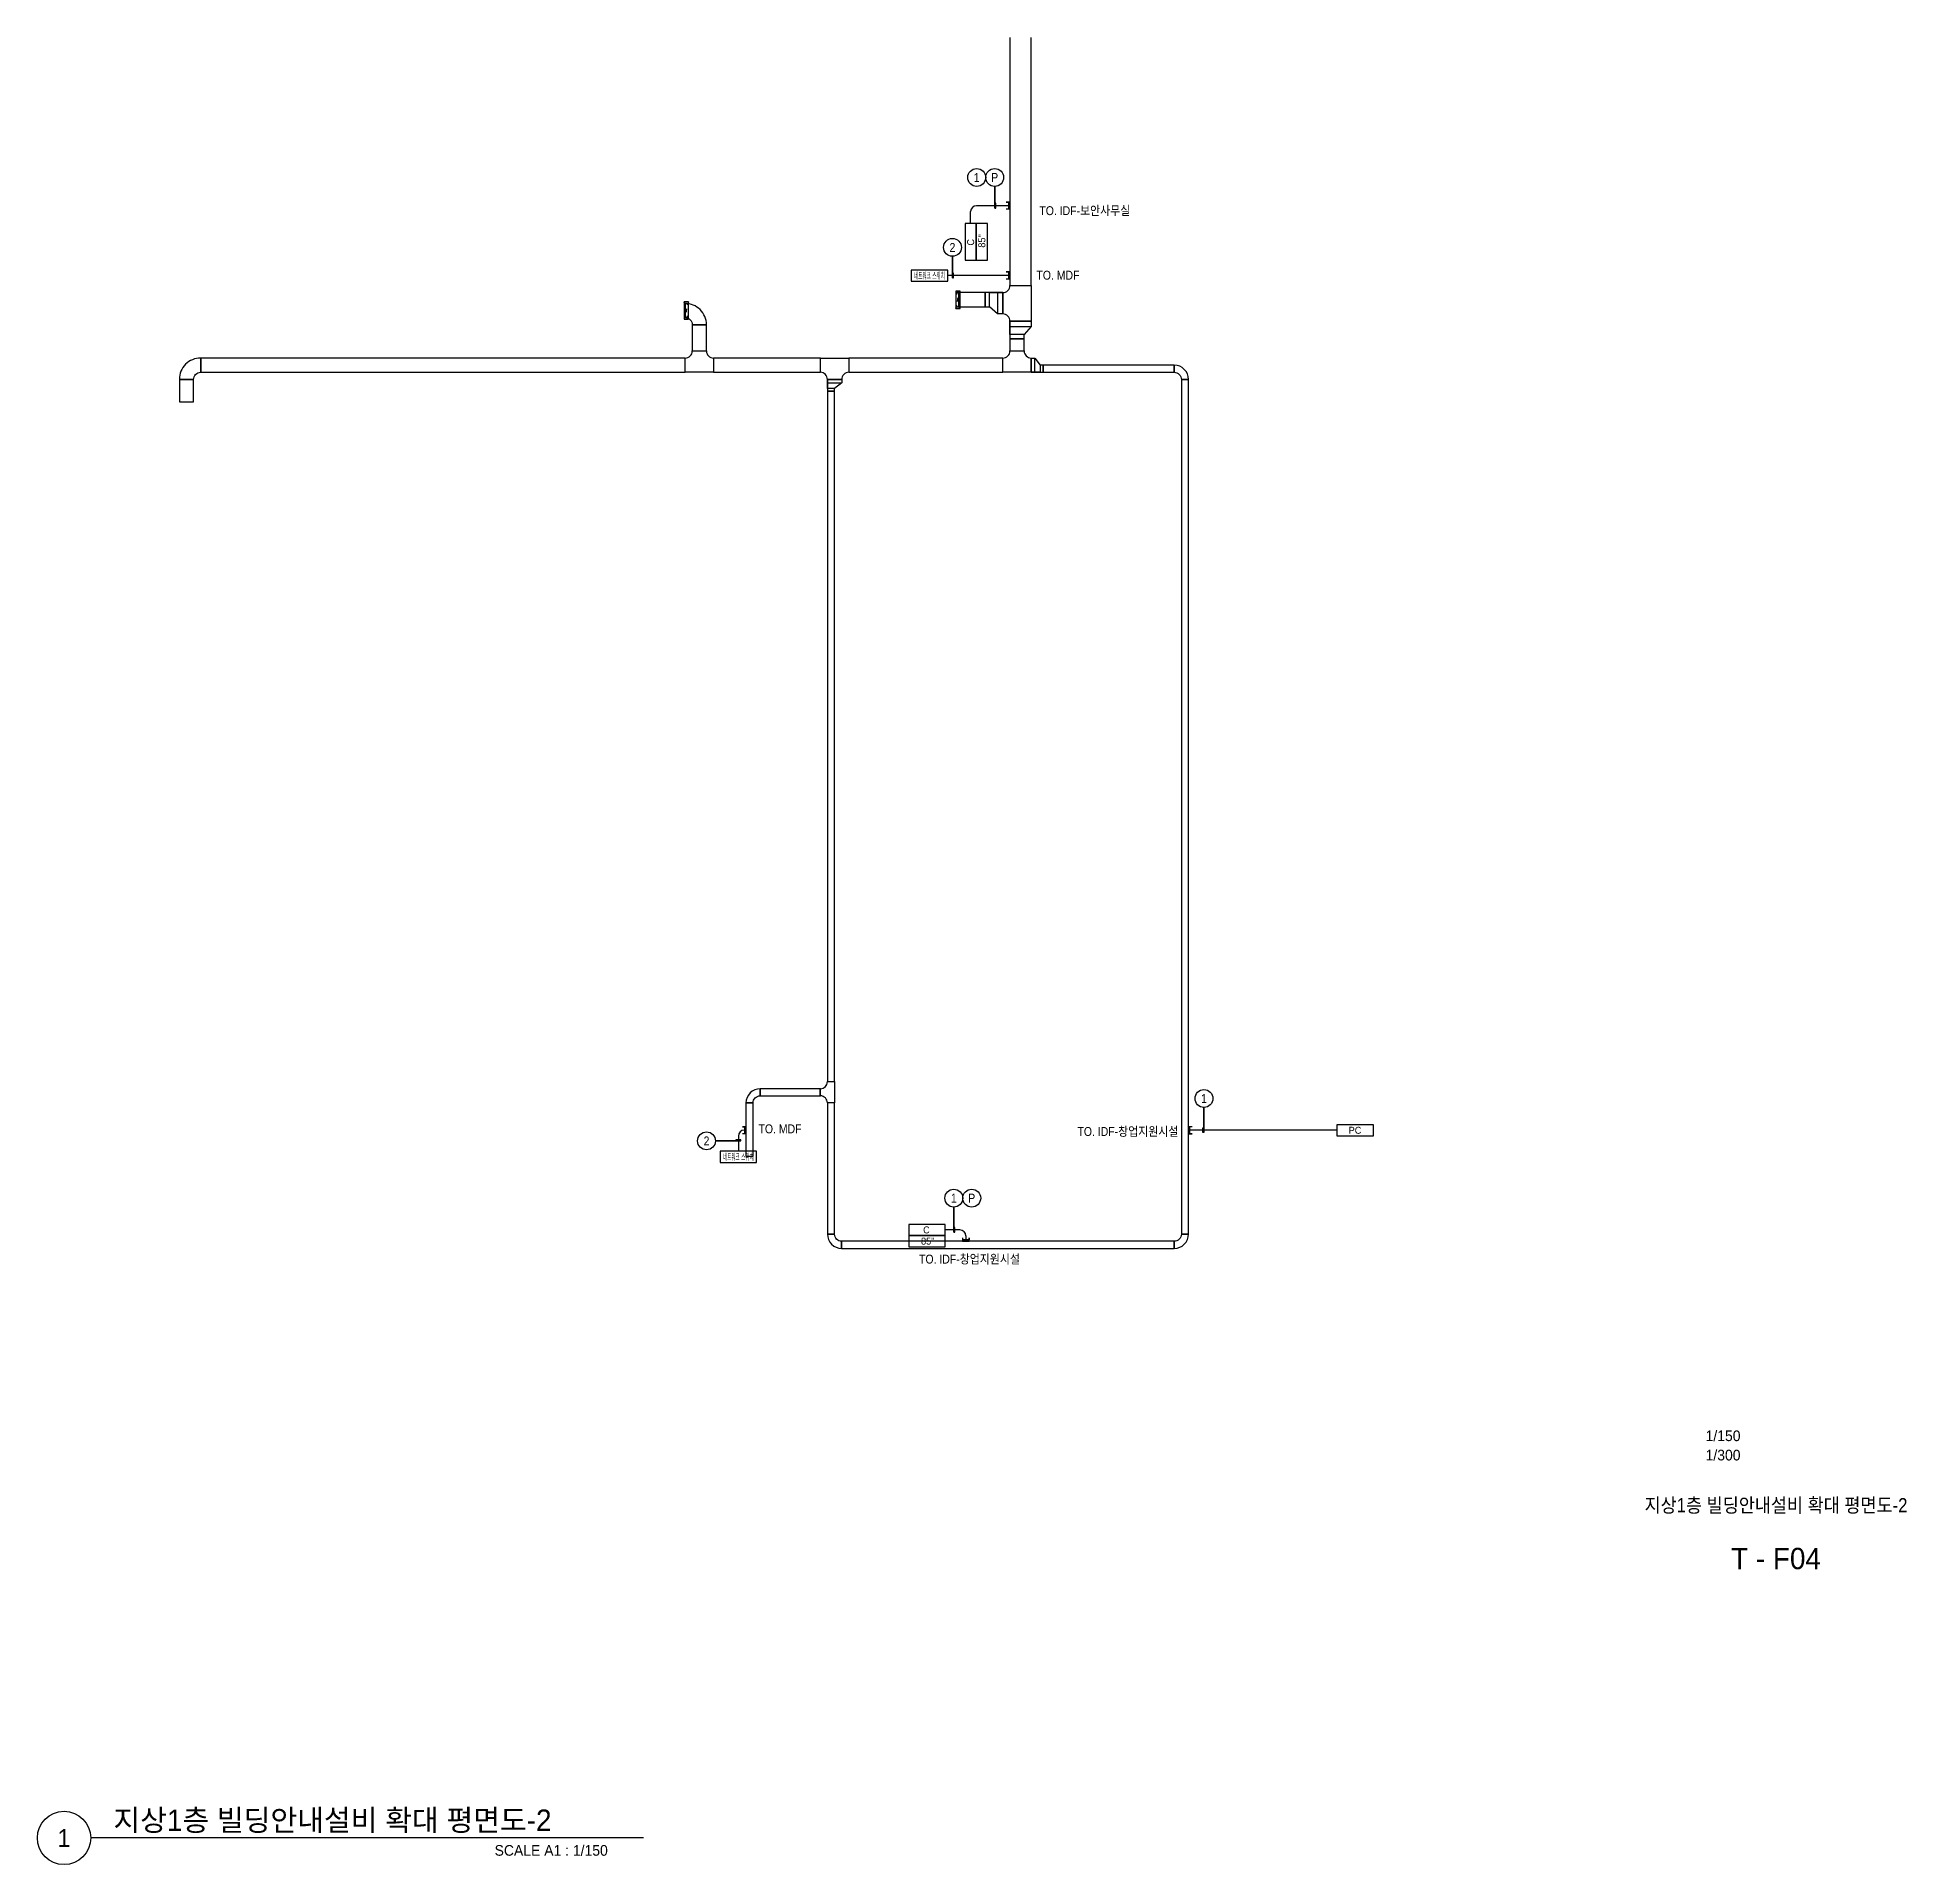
# Model space of a CAD drawing. Header units: millimetres. Extents: x 90978 to 500588, y -351975 to -9702.
# Drawn here: x 421686 to 500588, y -351975 to -274850 of the extents above; entities that cross this region are included whole.
import ezdxf
from ezdxf.enums import TextEntityAlignment as Align

# ---------------------------------------------------------------- set-up
doc = ezdxf.new("R2010")
doc.units = ezdxf.units.MM
doc.header["$LTSCALE"] = 150
doc.linetypes.add('D1', pattern=[3, 1, -1, 1])
for name, color, linetype in [('-----21 Embeded Wire in Ceiling or Wall', 4, 'Continuous'), ('-----27 Communication Cable Tray', 2, 'Continuous'), ('-----29 Indicator', 1, 'Continuous'), ('-----30 Text', 2, 'Continuous'), ('-----41 Drawing Title', 2, 'Continuous'), ('-----42 Drawing Number', 2, 'Continuous'), ('-----43 Drawing Scale', 3, 'Continuous'), ('NOTE', 1, 'Continuous')]:
    doc.layers.add(name, color=color, linetype=linetype)
doc.layers.add('4', color=4, linetype='Continuous', lineweight=0)
doc.styles.add('ELEC', font='')
doc.styles.get('ELEC').set_extended_font_data('Dotum')

msp = doc.modelspace()

# ---------------------------------------------------------------- texts
at = {"layer": '-----30 Text', "style": 'ELEC', "width": 0.9}
for s, p in [('1', (461337, -280762)), ('P', (462094, -280762)), ('TO. IDF-보안사무실', (465899, -282155, 0)), ('2', (460312, -283713)), ('TO. MDF', (464765, -284888)), ('1', (470929, -319638)), ('TO. MDF', (453034, -320919)), ('2', (449931, -321427)), ('1', (460368, -323843)), ('P', (461125, -323843)), ('TO. IDF-창업지원시설', (461031, -326408))]:
    msp.add_text(s, height=375, dxfattribs=at).set_placement(p, align=Align.MIDDLE)
msp.add_text('TO. IDF-창업지원시설', height=375, dxfattribs=at).set_placement((469848, -321031), align=Align.MIDDLE_RIGHT)
at = {"layer": '-----41 Drawing Title', "style": 'ELEC', "width": 0.9}
msp.add_text('지상1층 빌딩안내설비 확대 평면도-2', height=600, dxfattribs=at).set_placement((495075, -336805), align=Align.MIDDLE_CENTER)
at = {"layer": '-----41 Drawing Title', "color": 2, "style": 'ELEC'}
msp.add_text('지상1층 빌딩안내설비 확대 평면도-2', height=900, dxfattribs=at).set_placement((424895, -350550))
at = {"layer": '-----41 Drawing Title', "color": 7, "style": 'ELEC'}
msp.add_text('1', height=750, dxfattribs=at).set_placement((422811, -350850), align=Align.MIDDLE)
at = {"layer": '-----41 Drawing Title', "style": 'ELEC'}
msp.add_text('SCALE A1 : 1/150', height=450, dxfattribs=at).set_placement((445764, -351600), align=Align.RIGHT)
at = {"layer": '-----42 Drawing Number', "style": 'ELEC'}
msp.add_text('T - F04', height=900, dxfattribs=at).set_placement((495075, -339055), align=Align.MIDDLE_CENTER)
at = {"layer": '-----43 Drawing Scale', "style": 'ELEC'}
for s, p in [('1/150', (492840, -333875)), ('1/300', (492840, -334690))]:
    msp.add_text(s, height=450, dxfattribs=at).set_placement(p, align=Align.MIDDLE_CENTER)

# ---------------------------------------------------------------- blocks, each defined once
blk = doc.blocks.new('PC')
at = {"layer": 'NOTE', "color": 1}
blk.add_lwpolyline([(220317, -200841), (223670, -200841), (223670, -199815), (220317, -199815)], close=True, dxfattribs=at)
at = {"layer": '-----30 Text', "style": 'ELEC'}
blk.add_text('PC', height=640.3, dxfattribs=at).set_placement((221972, -200328), align=Align.MIDDLE_CENTER)
blk = doc.blocks.new('O08')
blk.add_hatch(color=256).paths.add_polyline_path([(120, 51), (-120, 51), (-120, 0), (120, 0)])
blk.add_lwpolyline([(120, 127.5), (120, 0), (-120, 0), (-120, 127.5), (-120, 51), (120, 51)])
blk = doc.blocks.new('85SIGNIGE')
at = {"layer": 'NOTE', "color": 1}
blk.add_lwpolyline([(220317, -208267), (223670, -208267), (223670, -207241), (220317, -207241)], close=True, dxfattribs=at)
at = {"layer": '-----30 Text', "style": 'ELEC'}
blk.add_text('85"', height=640.3, dxfattribs=at).set_placement((222066, -207754), align=Align.MIDDLE_CENTER)
blk = doc.blocks.new('SW')
at = {"layer": 'NOTE', "color": 1}
blk.add_lwpolyline([(149812, -311485), (151354, -311485), (151354, -311013), (149812, -311013)], close=True, dxfattribs=at)
at = {"layer": '-----30 Text', "style": 'ELEC', "width": 0.5}
blk.add_text('네트워크 스위치', height=275, dxfattribs=at).set_placement((150584, -311249), align=Align.MIDDLE_CENTER)
blk = doc.blocks.new('CONTROLLER')
at = {"layer": 'NOTE', "color": 1}
blk.add_lwpolyline([(64923, 56490), (68276, 56490), (68276, 57516), (64923, 57516)], close=True, dxfattribs=at)
at = {"layer": '-----30 Text', "style": 'ELEC'}
blk.add_text('C', height=640, dxfattribs=at).set_placement((66549, 57003), align=Align.MIDDLE_CENTER)
blk = doc.blocks.new('A$C6DEE19DB')
at = {"layer": '-----29 Indicator', "color": 1}
blk.add_line((-457, 0), (457, 0), dxfattribs=at)
blk.add_lwpolyline([(457, 0), (-457, 0), (-457, 50), (-257, 50), (-257, 0)], dxfattribs=at)

# ---------------------------------------------------------------- linework, layer by layer
at = {"layer": '-----21 Embeded Wire in Ceiling or Wall'}
for p, q in [((461080, -282706), (461080, -282204)), ((462740, -281954), (461330, -281954)), ((462740, -284906), (460110, -284906)), ((451524, -320974), (451596, -320974)), ((476542, -320980), (470275, -320980)), ((451274, -321224), (451274, -321868)), ((460630, -325186), (460007, -325186)), ((460880, -325436, 0), (460880, -325666))]:
    msp.add_line(p, q, dxfattribs=at)
for centre, start, end in [((461330, -282204, 0), 90, 180), ((451524, -321224, 0), 90, 180), ((460630, -325436, 0), 0, 89.99997)]:
    msp.add_arc(centre, 250, start, end, dxfattribs=at)
at = {"layer": '-----27 Communication Cable Tray', "elevation": 0}
for points in [[(462740, -274850), (462740, -285325), (463640, -285325), (463640, -274850)], [(460586, -286248), (460631, -286248), (460631, -285603), (460586, -285603), (460586, -286248)], [(449029, -286056), (448984, -286056), (448984, -286701), (449029, -286701), (449029, -286056)], [(449119, -286124), (449119, -286079), (449029, -286079), (449029, -286679), (449119, -286679), (449119, -286634)], [(460496, -286180), (460496, -286225), (460586, -286225), (460586, -285625), (460496, -285625), (460496, -285670)], [(462440, -285625), (461690, -285625), (461690, -286225), (461869, -286225), (461869, -285625), (462218, -285625), (462218, -286525), (461869, -286225), (461869, -285625), (462440, -285625), (462440, -286525), (462218, -286525)], [(462740, -286825), (462740, -287575), (463340, -287575), (463340, -287396), (462740, -287396), (462740, -287047), (463640, -287047), (463340, -287396), (462740, -287396), (462740, -286825), (463640, -286825), (463640, -287047)], [(463640, -288986), (464140, -288986), (464140, -288686), (464020, -288686), (464020, -288986), (463787, -288986), (463787, -288386), (464020, -288686), (464020, -288986), (463640, -288986), (463640, -288386), (463787, -288386)], [(428279, -289286), (427679, -289286)], [(455036, -289286), (455036, -289786), (455336, -289786), (455336, -289667), (455036, -289667), (455036, -289434), (455636, -289434), (455336, -289667), (455036, -289667), (455036, -289286), (455636, -289286), (455636, -289434)]]:
    msp.add_lwpolyline(points, dxfattribs=at)
at = {"layer": '-----27 Communication Cable Tray', "color": 1, "elevation": 0}
for points in [[(460451, -286293), (460631, -286293), (460631, -285558), (460451, -285558), (460451, -286293)], [(449164, -286011), (448984, -286011), (448984, -286746), (449164, -286746), (449164, -286011)]]:
    msp.add_lwpolyline(points, dxfattribs=at)
at = {"layer": '-----27 Communication Cable Tray', "color": 1, "linetype": 'D1', "elevation": 0}
for points in [[(460451, -286293), (460631, -285558)], [(460451, -285558), (460631, -286293)], [(449164, -286011), (448984, -286746)], [(449164, -286746), (448984, -286011)]]:
    msp.add_lwpolyline(points, dxfattribs=at)
at = {"layer": '-----27 Communication Cable Tray', "elevation": 0}
for points in [[(462740, -285325), (463640, -285325), (463640, -285325), (463640, -286825), (462740, -286825, 0.414214), (462440, -286525), (462440, -285625), (462440, -285625, 0.414214)], [(449029, -286679), (449029, -286679, -0.414214), (449329, -286979), (449329, -286979), (449929, -286979, 0.414214), (449029, -286079)], [(428279, -289286), (428279, -289286, -0.414214), (428579, -288986), (428579, -288986), (428579, -288386, 0.414214), (427679, -289286)], [(450229, -288386), (450229, -288986), (450229, -288986), (449029, -288986), (449029, -288386, 0.414214), (449329, -288086), (449929, -288086), (449929, -288086, 0.414214)], [(454736, -288986), (454736, -288386), (454736, -288386), (455936, -288386), (455936, -288986, 0.414214), (455636, -289286), (455036, -289286), (455036, -289286, 0.414214)], [(463640, -288386), (463640, -288986), (463640, -288986), (462440, -288986), (462440, -288386, 0.414214), (462740, -288086), (463340, -288086), (463340, -288086, 0.414214)], [(469675, -288986), (469675, -288986, -0.414214), (469975, -289286), (469975, -289286), (470275, -289286, 0.414214), (469675, -288686)], [(451896, -319826), (451896, -319826, -0.414214), (452196, -319526), (452196, -319526), (452196, -319226, 0.414214), (451596, -319826)], [(455035, -318926), (455335, -318926), (455335, -318926), (455335, -319826), (455035, -319826, 0.414214), (454735, -319526), (454735, -319226), (454735, -319226, 0.414214)], [(455635, -325666), (455635, -325666, -0.414214), (455335, -325366), (455335, -325366), (455035, -325366, 0.414214), (455635, -325966)], [(469975, -325366), (469975, -325366, -0.414214), (469675, -325666), (469675, -325666), (469675, -325966, 0.414214), (470275, -325366)]]:
    msp.add_lwpolyline(points, format="xyb", close=True, dxfattribs=at)
for points in [[(461690, -285625), (460586, -285625), (460586, -286225), (461690, -286225)], [(449929, -288086), (449929, -286979), (449329, -286979), (449329, -288086)], [(462740, -287575), (462740, -288086), (463340, -288086), (463340, -287575)], [(449029, -288386), (428579, -288386), (428579, -288986), (449029, -288986)], [(454736, -288386), (450229, -288386), (450229, -288986), (454736, -288986)], [(462440, -288386), (455936, -288386), (455936, -288986), (462440, -288986)], [(469675, -288686), (464140, -288686), (464140, -288986), (469675, -288986)], [(428279, -290238), (428279, -289286), (427679, -289286), (427679, -290238)], [(470275, -325366), (470275, -289286), (469975, -289286), (469975, -325366)], [(455335, -318926), (455336, -289786), (455036, -289786), (455035, -318926)], [(454736, -319226), (452196, -319226), (452196, -319526), (454736, -319526)], [(451896, -322078), (451896, -319826), (451596, -319826), (451596, -322078)], [(455335, -325366), (455335, -319826), (455035, -319826), (455035, -325366)], [(469675, -325666), (455635, -325666), (455635, -325966), (469675, -325966)]]:
    msp.add_lwpolyline(points, close=True, dxfattribs=at)
at = {"layer": '-----29 Indicator', "color": 1}
for p, q in [((470929, -321080), (470929, -320016)), ((451374, -321427), (450310, -321427)), ((460368, -325286), (460368, -324222))]:
    msp.add_line(p, q, dxfattribs=at)
at = {"layer": '-----29 Indicator', "color": 1, "elevation": 0}
for points in [[(470929, -320016), (470929, -321080), (470879, -321080), (470879, -320880), (470929, -320880)], [(450310, -321427), (451374, -321427), (451374, -321377), (451174, -321377), (451174, -321427)], [(460368, -324222), (460368, -325286), (460418, -325286), (460418, -325086), (460368, -325086)]]:
    msp.add_lwpolyline(points, dxfattribs=at)
at = {"layer": '-----29 Indicator'}
for centre in [(461337, -280762), (462094, -280762), (460312, -283713), (470929, -319638), (449931, -321427), (460368, -323843), (461125, -323843)]:
    msp.add_circle(centre, 378, dxfattribs=at)
at = {"layer": '-----41 Drawing Title', "color": 7}
msp.add_line((447264, -350850), (423936, -350850), dxfattribs=at)
msp.add_circle((422811, -350850), 1125, dxfattribs=at)

# ---------------------------------------------------------------- block references
at = {"layer": '-----21 Embeded Wire in Ceiling or Wall', "xscale": -1.199999999953434, "yscale": 1.199999999953434, "zscale": 1.199999999953434}
for p, rotation in [((462737, -281943, 0), 90), ((462737, -284894, 0), 90), ((451596, -320974), 90), ((470275, -320980), 270)]:
    msp.add_blockref('O08', p, dxfattribs=dict(at, rotation=rotation))
msp.add_blockref('O08', (460880, -325666), dxfattribs=at)
at = {"layer": '-----29 Indicator', "xscale": -1, "rotation": 270}
for p in [(462094, -281597), (460312, -284549)]:
    msp.add_blockref('A$C6DEE19DB', p, dxfattribs=at)
at = {"rotation": 90}
for name, p, xscale, yscale, zscale in [('CONTROLLER', (487281, -314088), 0.4596385049340647, 0.4596385049340647, 0.4596385049340647), ('85SIGNIGE', (366060, -385513), 0.4596385049399723, 0.4596385049399723, 0.4596385049399723)]:
    msp.add_blockref(name, p, dxfattribs=dict(at, xscale=xscale, yscale=yscale, zscale=zscale))
for name, p, xscale, yscale, zscale in [('PC', (375036, -228684), 0.4607257312118381, 0.4607257312118381, 0.4607257312118381), ('CONTROLLER', (428624, -351387), 0.4596385049340647, 0.4596385049340647, 0.4596385049340647), ('85SIGNIGE', (357199, -230165), 0.4596385049399723, 0.4596385049399723, 0.4596385049399723)]:
    msp.add_blockref(name, p, dxfattribs=dict(xscale=xscale, yscale=yscale, zscale=zscale))
at = {"layer": '4'}
for p in [(308756, 26343), (300691, -10855)]:
    msp.add_blockref('SW', p, dxfattribs=at)

msp.set_redraw_order([(e.dxf.handle, doc.entitydb.next_handle()) for e in msp.query("TEXT MTEXT ATTDEF DIMENSION ARC_DIMENSION")])  # texts and dimensions are drawn at this point

doc.saveas('drawing.dxf')
